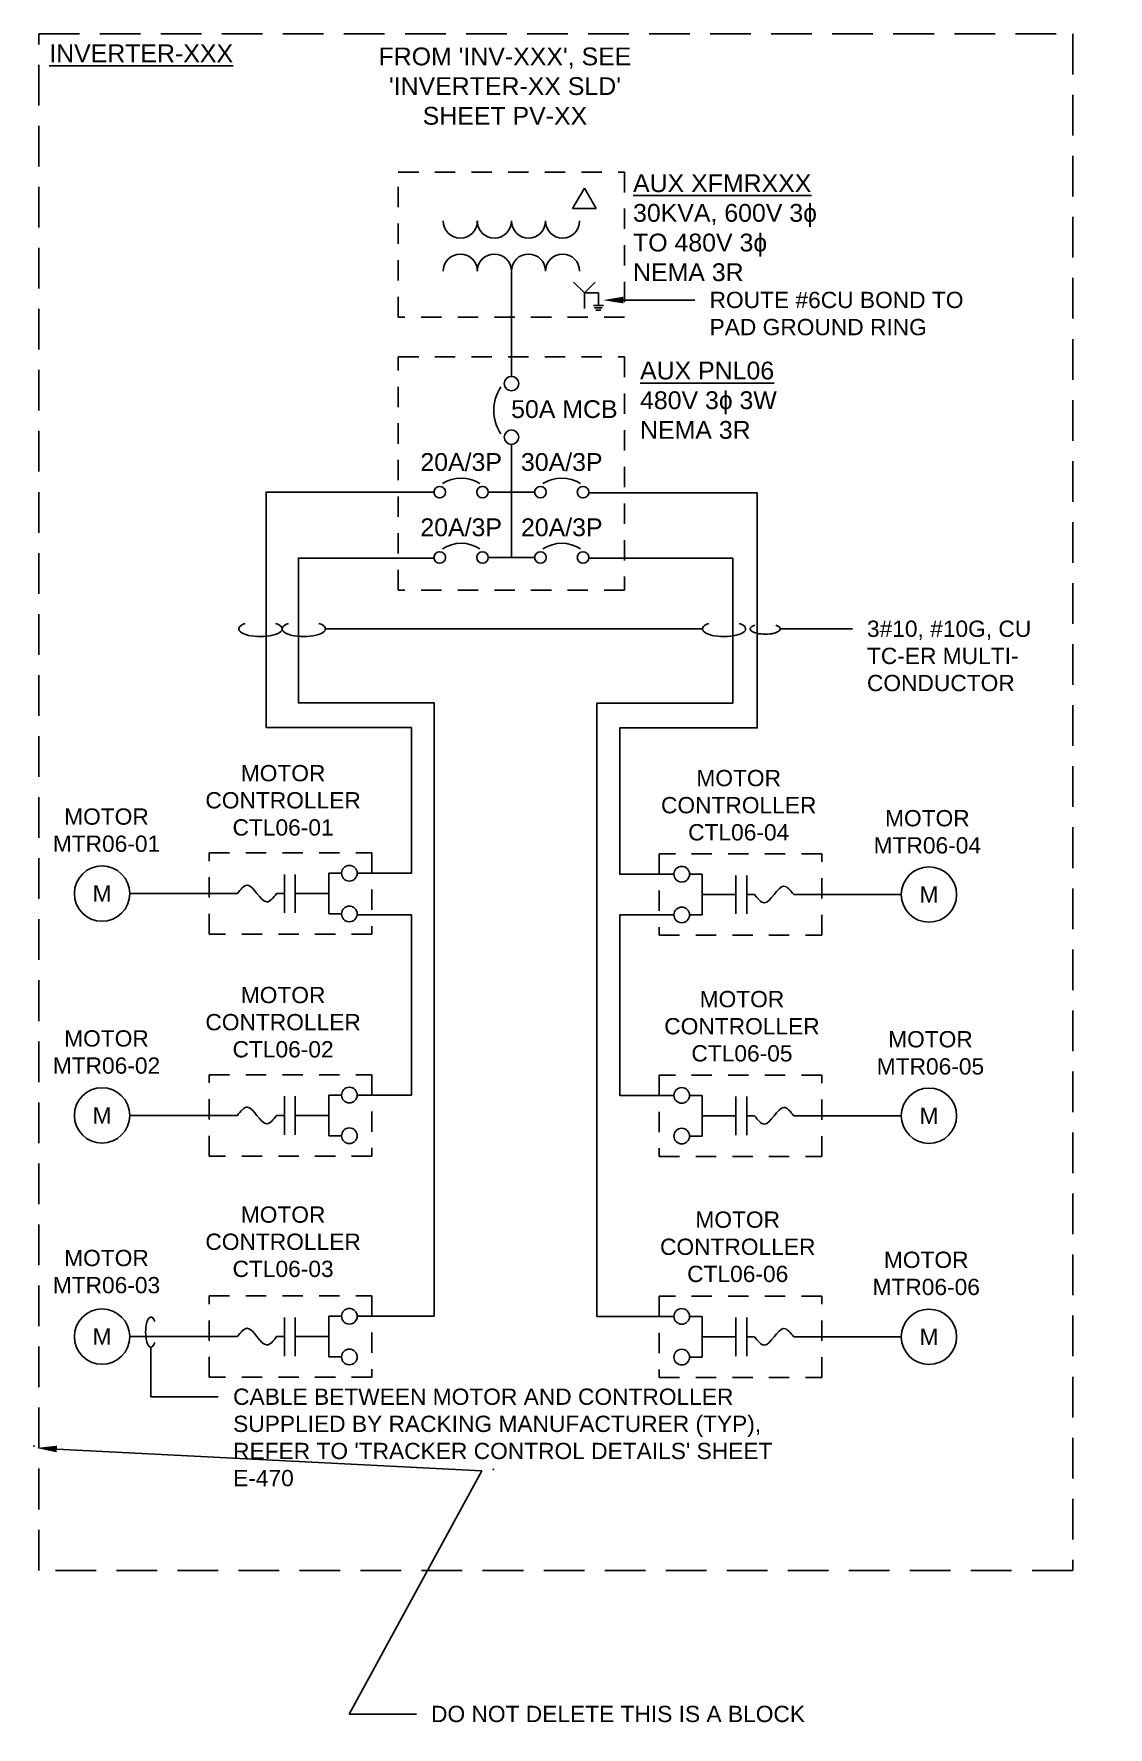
# Model space of a CAD drawing. Extents: x 23 to 74.7, y -14.5 to -4.1.
# Drawn here: x 68.07 to 74.67, y -14.46 to -4.06 of the extents above; entities that cross this region are included whole.
import ezdxf
from ezdxf import colors
from ezdxf.entities.mleader import LeaderData, LeaderLine
from ezdxf.enums import TextEntityAlignment as Align
from ezdxf.math import Vec2, Vec3

# ---------------------------------------------------------------- set-up
doc = ezdxf.new("R2010")
doc.units = 0
doc.header["$MEASUREMENT"] = 0
for name, pattern in [('HIDDEN', [0.375, 0.25, -0.125]), ('HIDDEN2', [0.1875, 0.125, -0.0625]), ('PHANTOM2', [1.25, 0.625, -0.125, 0.125, -0.125, 0.125, -0.125])]:
    doc.linetypes.add(name, pattern=pattern)
for name, color, linetype in [('E-1LIN', 4, 'Continuous'), ('E-1LIN-EQPM-ENCL', 8, 'PHANTOM2'), ('E-TEXT', 7, 'Continuous'), ('G-ANNO-TEXT', 1, 'Continuous')]:
    doc.layers.add(name, color=color, linetype=linetype)
doc.layers.add('G-NPLT', color=67, linetype='Continuous', plot=False)
doc.styles.add('NEI-A', font='arial.ttf')

msp = doc.modelspace()

# ---------------------------------------------------------------- texts
at = {"layer": 'G-ANNO-TEXT', "char_height": 0.1094, "style": 'NEI-A'}
for s, insert, width, attachment_point in [('{\\LINVERTER-XXX}', (68.733, -4.126), 0.80548, 2), ("FROM 'INV-XXX', SEE 'INVERTER-XX SLD' SHEET PV-XX", (70.968, -4.383), 1.65417, 5), ('{\\LAUX XFMRXXX \\P}30KVA, 600V 3ɸ\\PTO 480V 3ɸ\\PNEMA 3R', (71.755, -4.924), 1.12517, 1), ('{\\LAUX PNL06 \\P}480V 3ɸ 3W\\PNEMA 3R', (71.798, -6.075), 0.88204, 1), ('50A MCB', (71.006, -6.312), 0.64697, 1)]:
    msp.add_mtext(s, dxfattribs=dict(at, insert=insert, width=width, attachment_point=attachment_point))
at = {"layer": 'G-ANNO-TEXT', "char_height": 0.1094, "attachment_point": 8, "style": 'NEI-A'}
for s, insert in [('20A/3P', (70.699, -6.748)), ('30A/3P', (71.317, -6.748)), ('20A/3P', (70.699, -7.149)), ('20A/3P', (71.317, -7.149))]:
    msp.add_mtext_dynamic_manual_height_columns(s, width=0.49578, gutter_width=0.547, heights=[0], dxfattribs=dict(at, insert=insert))

# ---------------------------------------------------------------- blocks, each defined once
blk = doc.blocks.new('A$C540b6a52')
at = {"linetype": 'HIDDEN2'}
blk.add_lwpolyline([(-0.909, 0.125), (0.091, 0.125), (0.091, -0.375), (-0.909, -0.375)], close=True, dxfattribs=at)
at = {"layer": 'E-1LIN'}
for p, q in [((-0.096, 0), (-0.173, 0)), ((-0.173, 0), (-0.173, -0.25)), ((-0.173, -0.25), (-0.096, -0.25))]:
    blk.add_line(p, q, dxfattribs=at)
for points in [[(-0.447, -0.007), (-0.447, -0.244)], [(-0.38, -0.007), (-0.38, -0.244)], [(-0.784, -0.125), (-0.736, -0.125)], [(-0.495, -0.125), (-0.447, -0.125)], [(-0.38, -0.125), (-0.173, -0.125)]]:
    blk.add_lwpolyline(points, dxfattribs=at)
for centre in [(-0.048, 0), (-0.048, -0.25)]:
    blk.add_circle(centre, 0.0481, dxfattribs=at)
blk.add_spline([(-0.736, -0.125), (-0.676, -0.074), (-0.555, -0.176), (-0.495, -0.125)], degree=3, dxfattribs=at)
blk = doc.blocks.new('Equipment Callout Arrowhead .75')
at = {"color": 0}
blk.add_ellipse((-0.248, 0), major_axis=(0.743, 0), ratio=0.350959, start_param=-0.80282, end_param=3.944413, dxfattribs=at)
blk = doc.blocks.new('*U8')
blk.add_point((0.241, -0.565))
at = {"layer": 'E-1LIN'}
for p, q in [((2.748, 2.966), (2.134, 2.966)), ((2.748, 1.607), (2.134, 1.607)), ((2.748, 0.249), (2.134, 0.249))]:
    blk.add_line(p, q, dxfattribs=at)
for points in [[(0.832, 5.433), (1.863, 5.433), (1.863, 3.99), (1.018, 3.99), (1.018, 3.091), (1.351, 3.091)], [(0.83, 5.032), (1.712, 5.032), (1.712, 4.141), (0.878, 4.141), (0.878, 0.374), (1.351, 0.374)], [(1.351, 2.841), (1.018, 2.841), (1.018, 1.732), (1.351, 1.732)]]:
    blk.add_lwpolyline(points, dxfattribs=at)
for centre in [(2.918, 2.966), (2.918, 2.966), (2.918, 1.607), (2.918, 1.607), (2.918, 0.249), (2.918, 0.249)]:
    blk.add_circle(centre, 0.17, dxfattribs=at)
at = {"layer": 'E-1LIN-EQPM-ENCL', "linetype": 'HIDDEN2', "xscale": -1}
for p in [(1.351, 3.091), (1.351, 1.732), (1.351, 0.374)]:
    blk.add_blockref('A$C540b6a52', p, dxfattribs=at)
at = {"layer": 'G-ANNO-TEXT', "style": 'NEI-A'}
for p in [(2.918, 2.966), (2.918, 1.607), (2.918, 0.249)]:
    blk.add_text('M', height=0.1, dxfattribs=at).set_placement(p, align=Align.MIDDLE_CENTER)
at = {"layer": 'G-ANNO-TEXT', "char_height": 0.1, "attachment_point": 8, "style": 'NEI-A'}
for s, insert, width in [('MOTOR CONTROLLER CTL06-04', (1.749, 3.297), 0.49578), ('MOTOR MTR06-04', (2.908, 3.217), 0.56334), ('MOTOR CONTROLLER CTL06-05', (1.769, 1.939), 0.49578), ('MOTOR MTR06-05', (2.927, 1.859), 0.56334), ('MOTOR CONTROLLER CTL06-06', (1.743, 0.584), 0.49578), ('MOTOR MTR06-06', (2.901, 0.504), 0.56334)]:
    blk.add_mtext(s, dxfattribs=dict(at, insert=insert, width=width))
blk = doc.blocks.new('*U7')
blk.add_point((0.241, -0.565))
at = {"layer": 'E-1LIN'}
for p, q in [((0.83, 2.829), (1.443, 2.829)), ((0.83, 1.466), (1.443, 1.466)), ((0.83, 0.107), (1.443, 0.107))]:
    blk.add_line(p, q, dxfattribs=at)
for points in [[(2.699, 5.296), (1.668, 5.296), (1.668, 3.85), (2.56, 3.85), (2.56, 2.954), (2.227, 2.954)], [(2.698, 4.89), (1.866, 4.89), (1.866, 4), (2.7, 4), (2.7, 0.233), (2.227, 0.233)], [(2.227, 2.699), (2.56, 2.699), (2.56, 1.591), (2.227, 1.591)]]:
    blk.add_lwpolyline(points, dxfattribs=at)
for centre in [(0.66, 2.829), (0.66, 2.829), (0.66, 1.466), (0.66, 1.466), (0.66, 0.107), (0.66, 0.107)]:
    blk.add_circle(centre, 0.17, dxfattribs=at)
at = {"layer": 'E-1LIN-EQPM-ENCL', "linetype": 'HIDDEN2'}
for p in [(2.227, 2.954), (2.227, 1.591), (2.227, 0.232)]:
    blk.add_blockref('A$C540b6a52', p, dxfattribs=at)
at = {"layer": 'G-ANNO-TEXT', "style": 'NEI-A'}
for p in [(0.66, 2.829), (0.66, 1.466), (0.66, 0.107)]:
    blk.add_text('M', height=0.1, dxfattribs=at).set_placement(p, align=Align.MIDDLE_CENTER)
at = {"layer": 'G-ANNO-TEXT', "char_height": 0.1, "width": 0.49578, "attachment_point": 8, "style": 'NEI-A'}
for s, insert in [('MOTOR CONTROLLER CTL06-01', (1.772, 3.184)), ('MOTOR MTR06-01', (0.687, 3.084)), ('MOTOR CONTROLLER CTL06-02', (1.772, 1.821)), ('MOTOR MTR06-02', (0.687, 1.721)), ('MOTOR CONTROLLER CTL06-03', (1.772, 0.472)), ('MOTOR MTR06-03', (0.687, 0.372))]:
    blk.add_mtext(s, dxfattribs=dict(at, insert=insert))
at = {"layer": 'G-ANNO-TEXT'}
ml = blk.add_multileader_mtext('Standard', dxfattribs=at)
ml.set_content("CABLE BETWEEN MOTOR AND CONTROLLER SUPPLIED BY RACKING MANUFACTURER (TYP), REFER TO 'TRACKER CONTROL DETAILS' SHEET E-470", color=256, style='NEI-A')
ml.set_leader_properties()
ml.set_arrow_properties(name='Equipment Callout Arrowhead .75')
ml.build(insert=Vec2(0, 0))
ml.multileader.update_dxf_attribs({"dogleg_length": 0.125, "arrow_head_size": 0.125})
ctx = ml.context
ctx.base_point, ctx.char_height, ctx.arrow_head_size, ctx.landing_gap_size, ctx.plane_origin = Vec3(1.375, -0.263), 0.1, 0.125, 0.09, Vec3(-1.493, -0.638)
notes = []
notes.append((ctx, [(0, (1, 1, 0), (0.96, -0.263), (1, 0), 0.414, [(0, [(0.96, 0.166)], 0, [])])]))
ctx.mtext.insert, ctx.mtext.width, ctx.mtext.flow_direction = Vec3(1.465, -0.212), 3.53704, 5
for ctx, leaders in notes:
    for number, flags, end, landing, length, lines in leaders:
        leader = LeaderData()
        leader.index, (leader.has_last_leader_line, leader.has_dogleg_vector, leader.attachment_direction) = number, flags
        leader.last_leader_point, leader.dogleg_vector, leader.dogleg_length = Vec3(end), Vec3(landing), length
        for number, points, colour, breaks in lines:
            line = LeaderLine()
            line.index, line.vertices, line.color, line.breaks = number, Vec3.list(points), colors.encode_raw_color(colour), breaks
            leader.lines.append(line)
        ctx.leaders.append(leader)

# ---------------------------------------------------------------- linework, layer by layer
at = {"layer": 'E-1LIN'}
for p, q in [((71.384, -5.134), (71.456, -5.009)), ((71.528, -5.134), (71.456, -5.009)), ((71.384, -5.134), (71.528, -5.134)), ((71.008, -5.519), (71.008, -6.166)), ((71.456, -5.653), (71.389, -5.586)), ((71.456, -5.653), (71.523, -5.586)), ((71.456, -5.653), (71.456, -5.748)), ((71.456, -5.653), (71.543, -5.653)), ((71.543, -5.653), (71.543, -5.73)), ((71.511, -5.73), (71.574, -5.73)), ((71.519, -5.745), (71.566, -5.745)), ((71.527, -5.759), (71.558, -5.759)), ((71.008, -6.583), (71.008, -7.278))]:
    msp.add_line(p, q, dxfattribs=at)
for points in [[(70.866, -6.877), (71.15, -6.877)], [(70.866, -7.278), (71.15, -7.278)]]:
    msp.add_lwpolyline(points, dxfattribs=at)
for centre, radius in [((71.008, -6.21), 0.0444), ((71.008, -6.539), 0.0444), ((70.567, -6.877), 0.0355), ((70.83, -6.877), 0.0355), ((71.186, -6.877), 0.0355), ((71.448, -6.877), 0.0355), ((70.567, -7.278), 0.0355), ((70.83, -7.278), 0.0355), ((71.186, -7.278), 0.0355), ((71.448, -7.278), 0.0355)]:
    msp.add_circle(centre, radius, dxfattribs=at)
for centre, radius, start, end in [((70.694, -5.211), 0.105, 180, 0), ((70.903, -5.211), 0.105, 180, 0), ((71.113, -5.211), 0.105, 180, 0), ((71.322, -5.211), 0.105, 180, 0), ((70.694, -5.519), 0.105, 0, 180), ((70.903, -5.519), 0.105, 0, 180), ((71.113, -5.519), 0.105, 0, 180), ((71.322, -5.519), 0.105, 0, 180), ((71.166, -6.375), 0.266, 147.1187, 212.8813), ((70.699, -7.003), 0.213, 57.1187, 122.8813), ((71.317, -7.003), 0.213, 57.1187, 122.8813), ((70.699, -7.404), 0.213, 57.1187, 122.8813), ((71.317, -7.404), 0.213, 57.1187, 122.8813)]:
    msp.add_arc(centre, radius, start, end, dxfattribs=at)
at = {"layer": 'E-1LIN-EQPM-ENCL', "linetype": 'HIDDEN2'}
for points in [[(70.313, -4.91), (71.703, -4.91), (71.703, -5.802), (70.313, -5.802)], [(70.313, -6.046), (71.703, -6.046), (71.703, -7.479), (70.313, -7.479)]]:
    msp.add_lwpolyline(points, close=True, dxfattribs=at)
at = {"layer": 'E-TEXT', "color": 8, "linetype": 'HIDDEN'}
msp.add_lwpolyline([(68.104, -4.061), (74.456, -4.061), (74.456, -13.501), (68.104, -13.501)], close=True, dxfattribs=at)
at = {"layer": 'G-ANNO-TEXT'}
msp.add_lwpolyline([(69.864, -7.717), (72.182, -7.717)], dxfattribs=at)
for centre in [(69.466, -7.717), (69.732, -7.717), (72.314, -7.717)]:
    msp.add_ellipse(centre, major_axis=(-0.133, 0), ratio=0.357968, start_param=5.490629, end_param=10.22299, dxfattribs=at)

# ---------------------------------------------------------------- block references
at = {"layer": 'E-TEXT'}
for name, p in [('*U7', (67.833, -12.172)), ('*U8', (70.655, -12.315))]:
    msp.add_blockref(name, p, dxfattribs=at)

msp.set_redraw_order([(e.dxf.handle, doc.entitydb.next_handle()) for e in msp.query("TEXT MTEXT ATTDEF DIMENSION ARC_DIMENSION")])  # texts and dimensions are drawn at this point

# ---------------------------------------------------------------- leaders
at = {"layer": 'G-ANNO-TEXT'}
ml = msp.add_multileader_mtext('Standard', dxfattribs=at)
ml.set_content('\\A1;ROUTE #6CU BOND TO PAD GROUND RING', color=256, style='NEI-A')
ml.set_leader_properties()
ml.build(insert=Vec2(0, 0))
ml.multileader.update_dxf_attribs({"dogleg_length": 0.125, "arrow_head_size": 0.125})
ctx = ml.context
ctx.base_point, ctx.char_height, ctx.arrow_head_size, ctx.landing_gap_size, ctx.plane_origin = Vec3(72.135, -5.697), 0.1, 0.125, 0.09, Vec3(70.121, -7.342)
notes = []
notes.append((ctx, [(0, (1, 1, 0), (72.093, -5.697), (1, 0), 0.0423, [(0, [(71.57, -5.697)], 0, [])])]))
ctx.mtext.insert, ctx.mtext.width, ctx.mtext.flow_direction = Vec3(72.225, -5.646), 1.70105, 5
ml = msp.add_multileader_mtext('Standard', dxfattribs=at)
ml.set_content('\\A1;3#10, #10G, CU TC-ER MULTI-\\PCONDUCTOR', color=256, style='NEI-A')
ml.set_leader_properties()
ml.set_arrow_properties(name='Equipment Callout Arrowhead .75')
ml.build(insert=Vec2(0, 0))
ml.multileader.update_dxf_attribs({"dogleg_length": 0.125, "arrow_head_size": 0.125})
ctx = ml.context
ctx.base_point, ctx.char_height, ctx.arrow_head_size, ctx.landing_gap_size, ctx.plane_origin = Vec3(73.102, -7.717), 0.1, 0.125, 0.09, Vec3(70.556, -9.362)
notes.append((ctx, [(0, (1, 1, 0), (73.01, -7.717), (1, 0), 0.0924, [(0, [(72.536, -7.717)], 0, [])])]))
ctx.mtext.insert, ctx.mtext.width, ctx.mtext.flow_direction = Vec3(73.192, -7.666), 1.09323, 5
at = {"layer": 'G-NPLT'}
ml = msp.add_multileader_mtext('Standard', dxfattribs=at)
ml.set_content('DO NOT DELETE THIS IS A BLOCK', color=256, style='NEI-A')
ml.set_leader_properties()
ml.build(insert=Vec2(0, 0))
ml.multileader.update_dxf_attribs({"dogleg_length": 0.125, "arrow_head_size": 0.125})
ctx = ml.context
ctx.base_point, ctx.char_height, ctx.arrow_head_size, ctx.landing_gap_size, ctx.plane_origin = Vec3(70.424, -14.384), 0.1, 0.125, 0.09, Vec3(67.556, -15.056)
notes.append((ctx, [(0, (1, 1, 0), (70.01, -14.384), (1, 0), 0.414, [(1, [(68.09, -12.749), (70.826, -12.889)], 0, [])])]))
ctx.mtext.insert, ctx.mtext.width, ctx.mtext.flow_direction = Vec3(70.514, -14.333), 4.15955, 5
for ctx, leaders in notes:
    for number, flags, end, landing, length, lines in leaders:
        leader = LeaderData()
        leader.index, (leader.has_last_leader_line, leader.has_dogleg_vector, leader.attachment_direction) = number, flags
        leader.last_leader_point, leader.dogleg_vector, leader.dogleg_length = Vec3(end), Vec3(landing), length
        for number, points, colour, breaks in lines:
            line = LeaderLine()
            line.index, line.vertices, line.color, line.breaks = number, Vec3.list(points), colors.encode_raw_color(colour), breaks
            leader.lines.append(line)
        ctx.leaders.append(leader)

doc.saveas('drawing.dxf')
